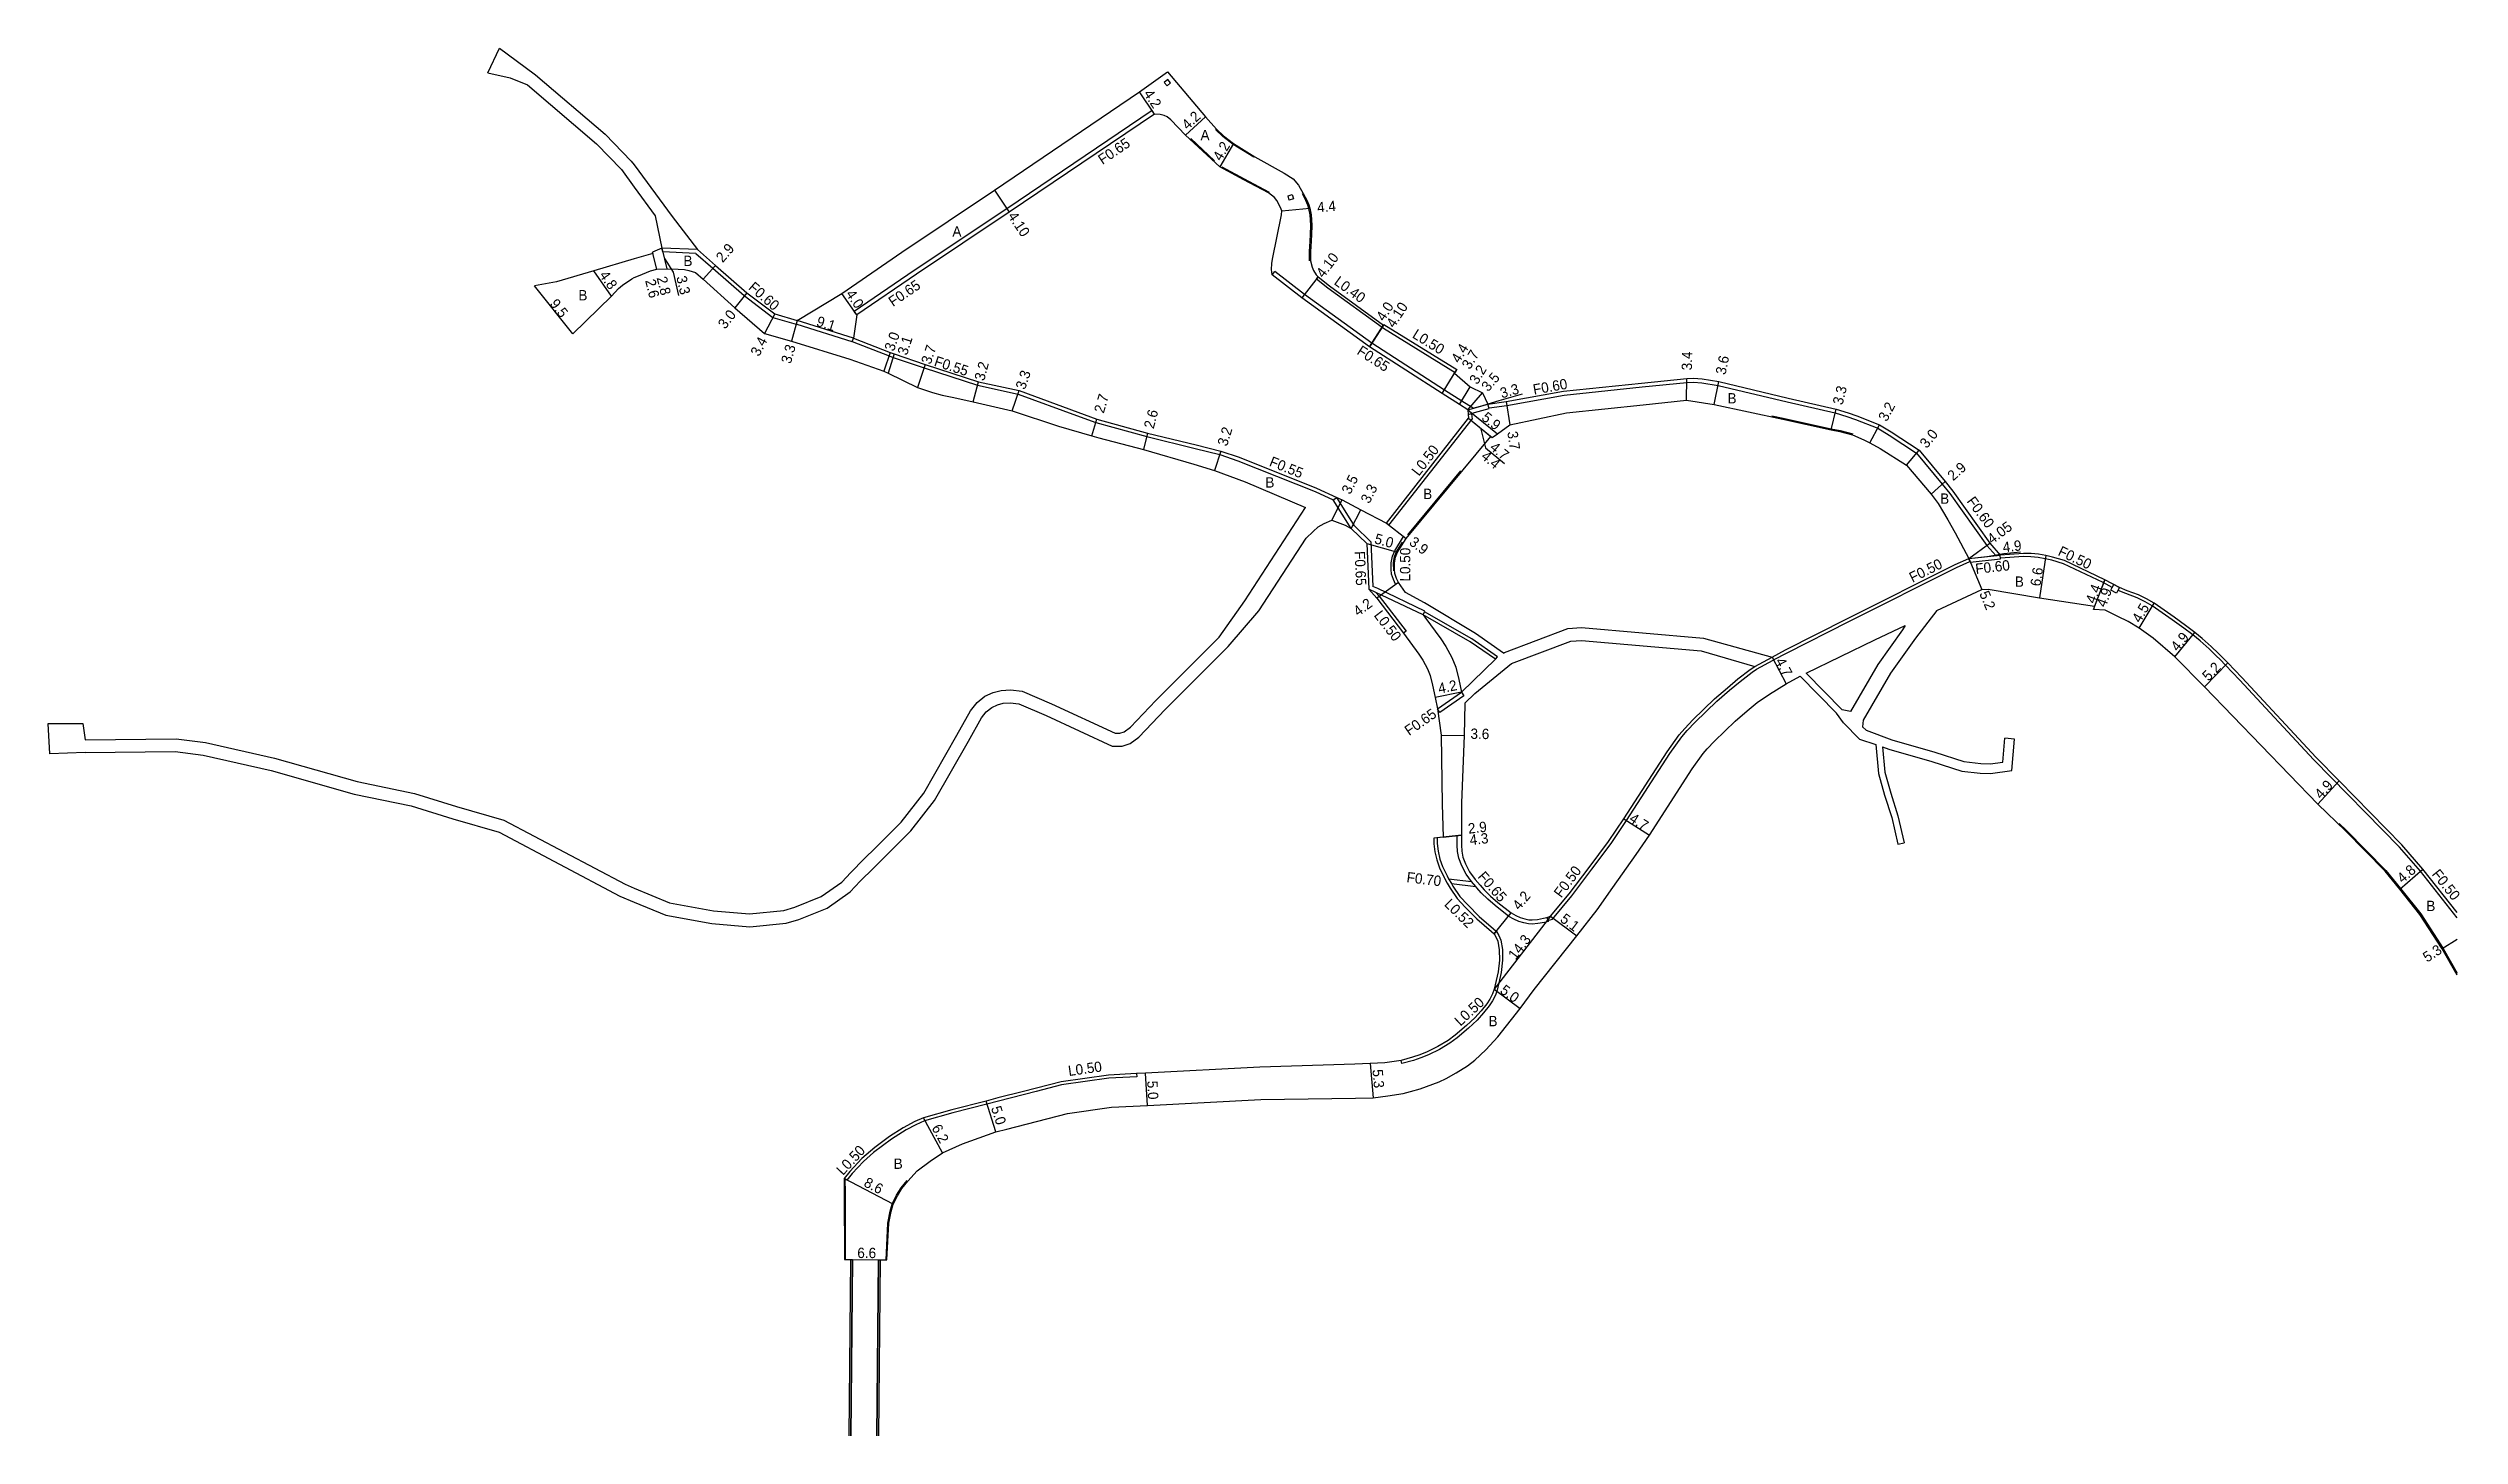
# Model space of a CAD drawing. Header units: metres. Extents: x -25600 to -24000, y -82800 to -81000.
# Drawn here: x -24372.8 to -23999.6, y -81600 to -81385.1 of the extents above; entities that cross this region are included whole.
import ezdxf

# ---------------------------------------------------------------- set-up
doc = ezdxf.new("R2010")
doc.units = ezdxf.units.M
doc.header["$LTSCALE"] = 2.5
for name, color, linetype in [('側溝・桝', 7, 'Continuous'), ('幅員', 7, 'Continuous'), ('歩道・分離帯・安全施設', 7, 'Continuous'), ('舗装', 7, 'Continuous'), ('道路', 7, 'Continuous')]:
    doc.layers.add(name, color=color, linetype=linetype)
doc.styles.get("Standard").update_dxf_attribs({"font": ''})
doc.styles.get('Standard').set_extended_font_data('@MS PGothic')

msp = doc.modelspace()

# ---------------------------------------------------------------- texts
at = {"layer": '側溝・桝'}
for s, rotation, p in [('F0.65', 34.057, (-24209.63, -81403.24)), ('L0.40', 324.1027, (-24173.93, -81421.61)), ('F0.60', 318.9893, (-24264.56, -81422.38)), ('F0.65', 34.3424, (-24242.06, -81425.24)), ('F0.65', 327.1351, (-24170.39, -81432.42)), ('L0.50', 328.2073, (-24161.82, -81429.88)), ('F0.55', 342.1148, (-24235.81, -81434.29)), ('F0.60', 10.1186, (-24142.86, -81438.8)), ('L0.50', 51.9563, (-24160.68, -81451.5)), ('F0.55', 338.1567, (-24183.95, -81449.78)), ('F0.60', 306.481, (-24075.97, -81455.31)), ('F0.65', 272.5054, (-24170.63, -81463.05)), ('L0.50', 89.7446, (-24162.01, -81467.73)), ('F0.50', 26.5621, (-24084.28, -81467.93)), ('F0.60', 6.4786, (-24074.46, -81466.56)), ('F0.50', 334.59, (-24061.9, -81463.6)), ('L0.50', 307.4725, (-24167.72, -81472.98)), ('F0.65', 34.8753, (-24162.18, -81491.66)), ('F0.70', 353.0035, (-24162.64, -81514.27)), ('F0.65', 311.4704, (-24151.67, -81513.49)), ('F0.50', 53.1969, (-24138.64, -81516.81)), ('F0.50', 308.639, (-24003.99, -81513.07)), ('L0.52', 315.1889, (-24156.85, -81517.81)), ('L0.50', 42.7586, (-24154.25, -81536.66)), ('L0.50', 7.9438, (-24214.84, -81544.3)), ('L0.50', 46.8092, (-24249.82, -81559.77))]:
    msp.add_text(s, height=1.6, rotation=rotation, dxfattribs=at).set_placement(p)
at = {"layer": '幅員'}
for s, rotation, p in [('4.2', 303.9109, (-24203.35, -81392.2)), ('4.2', 42.7549, (-24196.47, -81397.88)), ('4.2', 59.671, (-24191.29, -81402.72)), ('4.4', 5.2608, (-24176.35, -81410.6)), ('4.10', 303.7065, (-24224.36, -81411.13)), ('2.9', 48.6952, (-24268.42, -81418.44)), ('4.10', 52.5859, (-24175.45, -81420.83)), ('4.8', 304.9522, (-24287.59, -81420.29)), ('2.8', 283.8081, (-24278.65, -81420.7)), ('3.3', 283.0807, (-24275.61, -81420.6)), ('9.5', 308.7246, (-24295.28, -81424.76)), ('2.6', 283.8081, (-24280.43, -81421.13)), ('4.0', 304.6139, (-24249.44, -81423.22)), ('4.0', 57.1513, (-24166.07, -81427.54)), ('3.0', 52.1511, (-24268.03, -81428.74)), ('9.1', 342.4983, (-24254.03, -81428.11)), ('4.10', 57.1513, (-24164.5, -81428.57)), ('3.4', 62.5735, (-24262.79, -81432.98)), ('3.3', 74.008, (-24257.89, -81434.1)), ('3.0', 70.8229, (-24241.93, -81432.18)), ('3.1', 72.1374, (-24239.9, -81432.8)), ('3.7', 71.4973, (-24236.24, -81434.2)), ('4.4', 58.7883, (-24154.43, -81434.02)), ('3.7', 58.7883, (-24152.78, -81435)), ('3.2', 75.1538, (-24227.95, -81436.75)), ('3.3', 71.4352, (-24221.63, -81438.11)), ('3.2', 58.7126, (-24151.62, -81437.33)), ('3.5', 48.8467, (-24149.95, -81438.43)), ('3.4', 89.1958, (-24118.41, -81435.03)), ('3.6', 78.2935, (-24113.22, -81435.79)), ('2.7', 73.5365, (-24209.45, -81441.77)), ('3.3', 15.8536, (-24147.84, -81439.37)), ('3.3', 75.8111, (-24095.12, -81440.48)), ('2.6', 75.535, (-24201.72, -81444.16)), ('5.9', 321.1219, (-24151.1, -81442.58)), ('3.2', 62.0486, (-24088.26, -81443.07)), ('3.2', 72.7259, (-24190.37, -81446.88)), ('4.7', 320.2416, (-24149.82, -81447.18)), ('3.7', 278.5597, (-24147, -81444.57)), ('3.0', 50.2511, (-24082.08, -81447.21)), ('4.4', 320.2416, (-24151.17, -81448.56)), ('2.9', 41.6948, (-24077.99, -81452.22)), ('3.5', 63.4136, (-24171.3, -81454.34)), ('3.3', 62.862, (-24168.35, -81455.77)), ('5.0', 344.3224, (-24167.67, -81461.78)), ('3.9', 322.7337, (-24162.31, -81461.91)), ('4.05', 36.481, (-24071.97, -81462)), ('4.9', 6.4786, (-24070.23, -81463.22)), ('5.2', 293.0019, (-24073.98, -81469.59)), ('6.6', 81.3067, (-24064.49, -81468.54)), ('4.4', 69.4001, (-24056.06, -81471.26)), ('4.9', 69.4001, (-24054.4, -81471.82)), ('4.2', 36.144, (-24170.08, -81473.19)), ('4.5', 59.6786, (-24049.04, -81474.24)), ('4.9', 50.5227, (-24043.24, -81478.66)), ('4.7', 297.9047, (-24105.57, -81480.04)), ('5.2', 45.8557, (-24038.46, -81483.24)), ('4.2', 11.397, (-24157.52, -81485.09)), ('3.6', 358.9701, (-24152.7, -81492.08)), ('4.9', 47.252, (-24021.06, -81501.51)), ('2.9', 6.4482, (-24152.98, -81506.78)), ('4.7', 327.2399, (-24128.26, -81504.8)), ('4.3', 6.4482, (-24152.73, -81508.55)), ('4.8', 40.7809, (-24008.44, -81514.53)), ('4.2', 50.6551, (-24145.12, -81518.73)), ('5.1', 323.1241, (-24138.94, -81520.27)), ('14.3', 52.3275, (-24145.72, -81526.41)), ('5.3', 33.0048, (-24004.63, -81526.75)), ('5.0', 323.5607, (-24148.25, -81531.32)), ('5.3', 274.9486, (-24167.87, -81543.32)), ('5.0', 273.0231, (-24202.73, -81545.06)), ('5.0', 287.7343, (-24226.91, -81549.23)), ('6.2', 298.4005, (-24236.13, -81552.31)), ('8.6', 332.2649, (-24246.71, -81561.29)), ('6.6', 359.4651, (-24247.59, -81572.47))]:
    msp.add_text(s, height=1.6, rotation=rotation, dxfattribs=at).set_placement(p)
at = {"layer": '舗装'}
for s, p in [('A', (-24194.47, -81399.39)), ('A', (-24232.87, -81414.31)), ('B', (-24274.49, -81418.87)), ('B', (-24290.75, -81424.19)), ('B', (-24112.91, -81440.15)), ('B', (-24184.43, -81453.18)), ('B', (-24160.01, -81454.95)), ('B', (-24080, -81455.68)), ('B', (-24068.44, -81468.54)), ('B', (-24004.76, -81518.75)), ('B', (-24149.9, -81536.59)), ('B', (-24241.95, -81558.67))]:
    msp.add_text(s, height=1.6, dxfattribs=at).set_placement(p)

# ---------------------------------------------------------------- linework, layer by layer
at = {"layer": '側溝・桝'}
for points in [[(-24200.08, -81390.44), (-24199.63, -81390.98), (-24199.09, -81390.53), (-24199.54, -81389.99)], [(-24180.06, -81408.48), (-24180.73, -81408.68), (-24180.93, -81408.01), (-24180.26, -81407.81)], [(-24052.73, -81469.55), (-24053.61, -81469.08), (-24053.38, -81468.64), (-24053.14, -81468.19), (-24052.26, -81468.67), (-24052.5, -81469.11)], [(-24153.73, -81485.41), (-24157.44, -81487.99), (-24157.81, -81487.46), (-24154.1, -81484.87)]]:
    msp.add_lwpolyline(points, close=True, dxfattribs=at)
for points in [[(-24201.97, -81394.81), (-24224.42, -81409.99), (-24238.79, -81419.57), (-24248.05, -81425.9)], [(-24201.61, -81395.35), (-24201.97, -81394.81)], [(-24272.31, -81416.33), (-24277.83, -81416.09)], [(-24277.69, -81416.69), (-24277.83, -81416.09)], [(-24272.55, -81416.92), (-24277.69, -81416.69)], [(-24272.55, -81416.92), (-24269.95, -81419.22), (-24265.07, -81423.46), (-24260.64, -81426.83), (-24257.05, -81427.89)], [(-24183.39, -81420.25), (-24182.99, -81419.73)], [(-24152.27, -81440.89), (-24154.03, -81439.78), (-24156.72, -81438.08), (-24167.94, -81430.83), (-24178.38, -81423.27), (-24182.99, -81419.73)], [(-24176.52, -81420.86), (-24176.28, -81420.54)], [(-24176.52, -81420.86), (-24174.77, -81422.25), (-24166.36, -81428.34)], [(-24248.38, -81430.62), (-24256.91, -81427.93), (-24257.05, -81427.89)], [(-24248.2, -81430.05), (-24256.88, -81427.31)], [(-24247.68, -81426.44), (-24248.05, -81425.9)], [(-24166.36, -81428.34), (-24166.14, -81428.01)], [(-24248.38, -81430.62), (-24248.2, -81430.05)], [(-24248.36, -81430.58), (-24242.68, -81432.8), (-24242.06, -81433.01), (-24237.25, -81434.66), (-24229, -81437.33), (-24222.7, -81438.69), (-24213.64, -81442.02), (-24210.67, -81443.1), (-24202.8, -81445.27), (-24195.28, -81447.11), (-24191.5, -81448.06), (-24188.67, -81449.01), (-24176.73, -81453.79), (-24173.93, -81455.06)], [(-24166.36, -81428.34), (-24166.14, -81428.48), (-24155.07, -81435.34)], [(-24149.82, -81440.82), (-24147.07, -81440.45), (-24138.2, -81438.86), (-24126.14, -81437.59), (-24119.19, -81436.89), (-24118.18, -81436.86), (-24116.88, -81436.95), (-24114.36, -81437.36), (-24103.66, -81439.92), (-24096.24, -81441.59), (-24094.42, -81442.15), (-24093.11, -81442.61), (-24089.66, -81444), (-24087.9, -81445.07), (-24083.67, -81447.84), (-24079.69, -81452.64), (-24078.52, -81454.07), (-24072.8, -81462.14), (-24071.4, -81463.7)], [(-24165.31, -81459.01), (-24152.45, -81442.57)], [(-24153.03, -81441.84), (-24152.54, -81441.7), (-24152.08, -81441.57), (-24149.79, -81440.92)], [(-24152.54, -81441.7), (-24152.53, -81441.78), (-24152.45, -81442.57)], [(-24152.27, -81440.89), (-24149.98, -81440.24)], [(-24149.79, -81440.92), (-24149.98, -81440.24)], [(-24171.16, -81459.5), (-24173.93, -81455.06), (-24173.38, -81454.7)], [(-24170.65, -81459.09), (-24172.86, -81455.54), (-24173.38, -81454.7)], [(-24170.65, -81459.09), (-24168.09, -81461.56), (-24167.79, -81468.47)], [(-24165.31, -81459.01), (-24165.71, -81458.71)], [(-24163.85, -81467.88), (-24164.28, -81468.13), (-24164.62, -81467.43), (-24164.9, -81466.6), (-24164.94, -81465.86), (-24164.94, -81464.84), (-24164.76, -81463.82), (-24164.41, -81462.96), (-24163.05, -81460.75), (-24162.65, -81461.04)], [(-24105.78, -81479.86), (-24103.69, -81478.76), (-24094.13, -81473.89), (-24077.47, -81465.56), (-24075.39, -81464.64)], [(-24075.58, -81464.18), (-24071.4, -81463.7), (-24070.71, -81463.62)], [(-24075.34, -81464.75), (-24075.58, -81464.18)], [(-24075.34, -81464.75), (-24070.65, -81464.22)], [(-24070.65, -81464.22), (-24070.71, -81463.62)], [(-24053.38, -81468.64), (-24054.77, -81467.89), (-24060.93, -81464.96), (-24062.72, -81464.43), (-24063.75, -81464.2), (-24064.83, -81464.01), (-24065.96, -81463.9), (-24067.08, -81463.86), (-24070.66, -81464.12)], [(-24160.02, -81472.88), (-24167.32, -81469.41), (-24168.42, -81468.89)], [(-24159.74, -81472.29), (-24167.04, -81468.82), (-24167.79, -81468.47)], [(-24000, -81519.8), (-24005.66, -81512.57), (-24005.66, -81512.56), (-24008.9, -81508.86), (-24022.15, -81495.32), (-24033.66, -81482.95), (-24035.82, -81480.65), (-24036.69, -81479.78), (-24037.28, -81479.22), (-24038.38, -81478.16), (-24039.78, -81476.92), (-24040.89, -81475.99), (-24042.31, -81474.94), (-24044.11, -81473.63), (-24047.17, -81471.47), (-24048.29, -81470.86), (-24049.52, -81470.27), (-24051.24, -81469.6), (-24052.47, -81469.12), (-24052.5, -81469.11)], [(-24167.32, -81469.41), (-24166.81, -81470.01), (-24162.66, -81475.42), (-24163.06, -81475.72)], [(-24160.02, -81472.88), (-24159.74, -81472.29)], [(-24148.82, -81479.77), (-24148.53, -81479.36), (-24152.48, -81476.62), (-24159.8, -81472.42)], [(-24108.67, -81480.86), (-24106.01, -81479.42)], [(-24108.41, -81481.28), (-24105.86, -81479.91), (-24105.78, -81479.86)], [(-24140.73, -81520.21), (-24140, -81519.98), (-24137.01, -81516.4), (-24133.93, -81512.28), (-24130.93, -81508.28), (-24128.52, -81504.75), (-24121.83, -81494.35), (-24119.97, -81491.75), (-24119.16, -81490.81), (-24117.9, -81489.48), (-24114.57, -81486.26), (-24112.59, -81484.57), (-24110.97, -81483.18), (-24109.1, -81481.75), (-24108.41, -81481.28)], [(-24157.86, -81507.42), (-24157.84, -81508.28), (-24157.68, -81509.47), (-24157.41, -81510.69), (-24157.01, -81511.84), (-24156.31, -81513.31), (-24156.07, -81513.74), (-24155.64, -81514.49), (-24155.4, -81514.92), (-24154.32, -81516.5), (-24153.12, -81517.8), (-24151.34, -81519.58), (-24149.12, -81521.52), (-24148.71, -81521.85)], [(-24154.75, -81507.07), (-24154.1, -81506.99)], [(-24140.87, -81519.73), (-24140.68, -81520.35), (-24141.25, -81520.5), (-24142.25, -81520.68), (-24143.12, -81520.76), (-24143.72, -81520.75), (-24144.45, -81520.59), (-24145.2, -81520.36), (-24145.96, -81520.03), (-24146.77, -81519.58), (-24148.87, -81517.91), (-24150.01, -81516.92), (-24151.03, -81515.91), (-24151.69, -81515.16), (-24151.86, -81514.96), (-24152.53, -81514.17), (-24153.37, -81513.04), (-24154.05, -81511.73), (-24154.49, -81510.58), (-24154.69, -81509.54), (-24154.75, -81508.57), (-24154.74, -81507.61), (-24154.75, -81507.07)], [(-24156.07, -81513.74), (-24152.53, -81514.17)], [(-24155.64, -81514.49), (-24151.86, -81514.96)], [(-24148.72, -81521.86), (-24148.65, -81521.92), (-24148.3, -81522.51), (-24147.97, -81523.28), (-24147.75, -81524.68), (-24147.71, -81526.36), (-24147.92, -81528.26), (-24148.55, -81531), (-24148.83, -81531.78), (-24149.27, -81532.64), (-24149.78, -81533.44), (-24150.66, -81534.52), (-24151.66, -81535.65), (-24152.97, -81536.86), (-24154.76, -81538.37), (-24155.88, -81539.19), (-24157.48, -81540.18), (-24159.2, -81541.02), (-24160.35, -81541.46), (-24161.5, -81541.87), (-24163.33, -81542.36), (-24163.43, -81541.87)], [(-24148.71, -81521.85), (-24148.72, -81521.86), (-24149.04, -81522.25)], [(-24204.37, -81543.92), (-24204.35, -81544.42), (-24208.68, -81544.65), (-24215.96, -81545.66), (-24219.89, -81546.67)], [(-24219.89, -81546.67), (-24225.73, -81548.18), (-24227.52, -81548.65), (-24232.82, -81550.01), (-24237.19, -81551.23), (-24238.55, -81551.83), (-24240.01, -81552.62), (-24242.3, -81554.07), (-24245.09, -81556.14), (-24246.62, -81557.52), (-24248.38, -81559.39), (-24249.19, -81560.4)], [(-24249.19, -81560.4), (-24249.64, -81560.16)]]:
    msp.add_lwpolyline(points, dxfattribs=at)
at = {"layer": '幅員'}
for points in [[(-24201.61, -81395.35), (-24203.93, -81391.91)], [(-24196.77, -81398.63), (-24193.69, -81395.79)], [(-24189.34, -81399.91), (-24191.46, -81403.53)], [(-24226.34, -81407.12), (-24224.06, -81410.53)], [(-24181.89, -81410.31), (-24177.55, -81409.91)], [(-24278.63, -81419.38), (-24279.29, -81416.71)], [(-24278.63, -81419.38), (-24279.24, -81416.91)], [(-24277.83, -81416.09), (-24277.08, -81419.32)], [(-24285.62, -81423.53), (-24288.37, -81419.6)], [(-24277.45, -81417.7), (-24276.1, -81419.8), (-24275.25, -81423.44)], [(-24271.44, -81420.91), (-24269.55, -81418.77)], [(-24176.28, -81420.54), (-24178.77, -81423.79)], [(-24291.62, -81429.35), (-24297.56, -81421.94)], [(-24264.7, -81423), (-24266.54, -81425.37)], [(-24247.68, -81426.44), (-24249.96, -81423.14)], [(-24260.36, -81426.29), (-24261.93, -81429.31)], [(-24256.88, -81427.31), (-24257.79, -81430.51)], [(-24248.2, -81430.05), (-24256.88, -81427.31)], [(-24168.31, -81431.37), (-24166.09, -81427.92)], [(-24166.14, -81428.01), (-24168.31, -81431.37)], [(-24242.49, -81432.28), (-24243.49, -81435.16)], [(-24241.88, -81432.49), (-24242.83, -81435.44)], [(-24237.07, -81434.14), (-24238.26, -81437.67)], [(-24157.07, -81438.63), (-24154.81, -81434.91)], [(-24157.07, -81438.63), (-24155.15, -81435.46)], [(-24229.67, -81439.89), (-24228.85, -81436.8)], [(-24223.6, -81441.29), (-24222.55, -81438.16)], [(-24154.38, -81440.33), (-24152.72, -81437.59)], [(-24153.11, -81441.13), (-24150.81, -81438.49)], [(-24150.78, -81440.47), (-24148.23, -81439.68), (-24144.65, -81438.67)], [(-24119.28, -81439.65), (-24119.23, -81436.29)], [(-24114.98, -81440.32), (-24114.24, -81436.77)], [(-24211.27, -81445.16), (-24210.5, -81442.57)], [(-24153.11, -81441.13), (-24149.98, -81440.24)], [(-24153.11, -81441.13), (-24148.52, -81444.83)], [(-24152.97, -81442.42), (-24149.35, -81445.43)], [(-24152.97, -81442.42), (-24149.56, -81445.26)], [(-24147.17, -81439.85), (-24146.62, -81443.46)], [(-24096.89, -81444.21), (-24096.08, -81441.01)], [(-24202.66, -81444.74), (-24203.31, -81447.27)], [(-24151.16, -81443.92), (-24150.36, -81447), (-24147.44, -81449.43)], [(-24090.86, -81446.24), (-24089.39, -81443.46)], [(-24191.35, -81447.53), (-24192.28, -81450.54)], [(-24085.19, -81449.7), (-24083.27, -81447.39)], [(-24079.23, -81452.25), (-24081.4, -81454.18)], [(-24174.14, -81458.22), (-24172.56, -81455.07)], [(-24171.16, -81459.5), (-24169.68, -81456.61)], [(-24165.71, -81458.71), (-24162.65, -81461.04)], [(-24075.58, -81464.18), (-24072.33, -81461.77)], [(-24168.73, -81461.85), (-24163.96, -81463.19)], [(-24075.58, -81464.18), (-24070.71, -81463.62)], [(-24075.58, -81464.18), (-24073.55, -81468.96)], [(-24072.71, -81463.85), (-24070.13, -81463.41), (-24067.56, -81463.12)], [(-24063.65, -81463.71), (-24064.65, -81470.23)], [(-24163.85, -81467.88), (-24167.2, -81470.32)], [(-24056.27, -81472.03), (-24054.54, -81467.44)], [(-24054.54, -81467.44), (-24056.09, -81471.56)], [(-24049.18, -81474.93), (-24046.9, -81471.05)], [(-24043.7, -81479.38), (-24040.59, -81475.6)], [(-24106.01, -81479.42), (-24103.81, -81483.58)], [(-24039.08, -81484.03), (-24035.46, -81480.3)], [(-24154.1, -81484.87), (-24158.17, -81485.69)], [(-24157.23, -81491.53), (-24153.66, -81491.59)], [(-24018.24, -81498.6), (-24021.57, -81502.2)], [(-24128.94, -81504.48), (-24124.99, -81507.02)], [(-24154.1, -81506.99), (-24158.38, -81507.48)], [(-24156.93, -81507.31), (-24154.1, -81506.99)], [(-24008.87, -81515.34), (-24005.28, -81512.24)], [(-24149.04, -81522.25), (-24146.41, -81519.04)], [(-24140.3, -81519.55), (-24149.04, -81530.86)], [(-24140.3, -81519.55), (-24136.22, -81522.61)], [(-24000, -81523.14), (-24002.29, -81524.62)], [(-24149.04, -81530.86), (-24145.01, -81533.83)], [(-24202.7, -81548.84), (-24202.97, -81543.84)], [(-24168.19, -81542.37), (-24167.73, -81547.65)], [(-24234.4, -81556.21), (-24237.35, -81550.76)], [(-24226.13, -81552.93), (-24227.65, -81548.17)], [(-24242.03, -81564.16), (-24249.64, -81560.16)], [(-24249.59, -81572.71), (-24242.99, -81572.77)]]:
    msp.add_lwpolyline(points, dxfattribs=at)
at = {"layer": '歩道・分離帯・安全施設'}
for points in [[(-24186.23, -81402.02), (-24189.43, -81400.03), (-24191.01, -81398.84), (-24192.11, -81397.77), (-24192.15, -81397.72)], [(-24195.99, -81399.14), (-24192.28, -81402.57)], [(-24191.18, -81403.51), (-24187.69, -81405.37), (-24183.87, -81407.41)], [(-24177.58, -81418.08), (-24177.61, -81416.58), (-24177.55, -81415.89), (-24177.43, -81414.02), (-24177.39, -81412.54), (-24177.5, -81410.97), (-24177.7, -81409.95), (-24177.86, -81409.45), (-24178.18, -81408.72), (-24178.69, -81407.7)], [(-24106.06, -81442.08), (-24104.3, -81442.45), (-24096.86, -81444.07), (-24095.49, -81444.36), (-24093.53, -81444.88)], [(-24162.39, -81460.5), (-24154.16, -81450.57)], [(-24164.56, -81466.05), (-24164.59, -81464.84), (-24164.43, -81463.84), (-24164.14, -81463.13), (-24163.2, -81461.64)], [(-24018.23, -81505.19), (-24017.16, -81506.22), (-24011.02, -81512.49), (-24008.76, -81515.25), (-24005.63, -81519.2), (-24002.16, -81524.54), (-24000, -81528.39)], [(-24249.49, -81560.24), (-24249.45, -81562.35), (-24249.44, -81572.71)], [(-24243.14, -81572.76), (-24242.87, -81567.08), (-24242.51, -81565.24), (-24242.17, -81564.11), (-24241.5, -81562.75), (-24240.81, -81561.62), (-24239.87, -81560.46)]]:
    msp.add_lwpolyline(points, dxfattribs=at)
at = {"layer": '舗装'}
msp.add_lwpolyline([(-24272.31, -81416.33), (-24277.83, -81416.09)], dxfattribs=at)
at = {"layer": '道路'}
for points in [[(-24304.77, -81388.94), (-24302.95, -81385.14)], [(-24302.95, -81385.14), (-24300.37, -81387.05), (-24297.39, -81389.25), (-24286.6, -81398.48), (-24282.57, -81402.61), (-24282.12, -81403.22)], [(-24304.77, -81388.94), (-24301.3, -81389.73), (-24298.64, -81390.82), (-24287.97, -81399.94), (-24284.1, -81403.91), (-24282.12, -81406.64)], [(-24256.88, -81427.31), (-24249.96, -81423.14), (-24240.72, -81416.72), (-24226.34, -81407.12), (-24203.93, -81391.91), (-24199.58, -81388.81), (-24193.69, -81395.79), (-24192, -81397.67), (-24190.91, -81398.72), (-24189.34, -81399.91), (-24186.08, -81401.94), (-24181.53, -81404.47), (-24180.15, -81405.39), (-24179.29, -81406.36), (-24178.56, -81407.63), (-24178.04, -81408.65), (-24177.72, -81409.39), (-24177.55, -81409.91), (-24177.35, -81410.95), (-24177.24, -81412.54), (-24177.28, -81414.03), (-24177.4, -81415.9), (-24177.46, -81416.59), (-24177.43, -81418.06), (-24177.18, -81419.04), (-24176.96, -81419.58), (-24176.57, -81420.22), (-24176.28, -81420.54), (-24174.53, -81421.93), (-24166.14, -81428.01), (-24166.09, -81427.92), (-24154.81, -81434.91), (-24155.07, -81435.34), (-24155.15, -81435.46), (-24152.72, -81437.59), (-24150.81, -81438.49), (-24149.98, -81440.24)], [(-24153.11, -81441.13), (-24154.38, -81440.33), (-24157.07, -81438.63), (-24168.31, -81431.37), (-24178.77, -81423.79), (-24183.39, -81420.25), (-24183.47, -81419.42), (-24183.44, -81418.47), (-24183.33, -81417.8), (-24181.96, -81410.92), (-24181.89, -81410.31), (-24182.09, -81409.83), (-24182.67, -81408.72), (-24183.03, -81408.25), (-24183.95, -81407.54), (-24187.76, -81405.5), (-24191.46, -81403.53), (-24196.77, -81398.63), (-24199.07, -81396.24), (-24199.62, -81395.79), (-24200.11, -81395.54), (-24200.7, -81395.39), (-24201.61, -81395.35), (-24224.06, -81410.53), (-24238.43, -81420.11), (-24247.68, -81426.44)], [(-24282.12, -81403.22), (-24276.25, -81411.2), (-24272.31, -81416.33)], [(-24282.12, -81406.64), (-24278.88, -81411.12), (-24277.83, -81416.09)], [(-24277.83, -81416.09), (-24279.29, -81416.71), (-24279.24, -81416.91), (-24282.12, -81417.76)], [(-24272.31, -81416.33), (-24269.55, -81418.77), (-24264.7, -81423), (-24260.36, -81426.29), (-24256.88, -81427.31)], [(-24282.12, -81417.76), (-24288.37, -81419.6), (-24294.15, -81421.32), (-24297.56, -81421.94)], [(-24291.62, -81429.35), (-24285.62, -81423.53), (-24284.54, -81422.36), (-24283.92, -81421.83), (-24282.5, -81420.84), (-24282.12, -81420.67)], [(-24282.12, -81420.67), (-24281.45, -81420.38), (-24279.57, -81419.64), (-24278.63, -81419.38), (-24277.08, -81419.32), (-24275.3, -81419.34), (-24274.35, -81419.43), (-24273.68, -81419.56), (-24272.65, -81419.86), (-24271.44, -81420.91), (-24266.54, -81425.37), (-24261.93, -81429.31), (-24257.79, -81430.51), (-24248.74, -81433.3), (-24243.49, -81435.16), (-24242.83, -81435.44), (-24238.26, -81437.67), (-24235.95, -81438.48), (-24234.43, -81438.86), (-24232.67, -81439.25), (-24229.67, -81439.89), (-24223.6, -81441.29), (-24216.45, -81443.65), (-24211.27, -81445.16), (-24210.19, -81445.49), (-24203.31, -81447.27), (-24195.52, -81449.56), (-24192.28, -81450.54), (-24187.57, -81452.31), (-24178.23, -81456.27)], [(-24291.62, -81429.35), (-24297.56, -81421.94)], [(-24247.68, -81426.44), (-24248.2, -81430.05)], [(-24248.2, -81430.05), (-24242.49, -81432.28), (-24241.88, -81432.49), (-24237.07, -81434.14), (-24228.85, -81436.8), (-24222.55, -81438.16), (-24213.45, -81441.5), (-24210.5, -81442.57), (-24202.66, -81444.74), (-24195.14, -81446.57), (-24191.35, -81447.53), (-24188.48, -81448.49), (-24176.51, -81453.29), (-24173.38, -81454.7), (-24172.56, -81455.07), (-24169.68, -81456.61), (-24165.71, -81458.71)], [(-24149.98, -81440.24), (-24147.17, -81439.85), (-24138.28, -81438.27), (-24126.2, -81436.99), (-24119.23, -81436.29), (-24118.17, -81436.26), (-24116.81, -81436.35), (-24114.24, -81436.77), (-24103.52, -81439.34), (-24096.08, -81441.01), (-24094.23, -81441.58), (-24092.9, -81442.05), (-24089.39, -81443.46), (-24087.58, -81444.56), (-24083.27, -81447.39), (-24079.23, -81452.25), (-24078.05, -81453.71), (-24072.33, -81461.77), (-24070.71, -81463.62)], [(-24165.71, -81458.71), (-24152.97, -81442.42)], [(-24153.11, -81441.13), (-24153.03, -81441.84), (-24152.97, -81442.42)], [(-24146.62, -81443.46), (-24137.85, -81441.6), (-24125.94, -81440.35), (-24119.28, -81439.65), (-24114.98, -81440.32), (-24104.33, -81442.6), (-24096.89, -81444.21), (-24095.53, -81444.51), (-24093.57, -81445.03), (-24091.83, -81445.76), (-24090.86, -81446.24), (-24089.3, -81447.15), (-24085.19, -81449.7), (-24081.4, -81454.18), (-24080.3, -81455.64), (-24078.81, -81458.17), (-24077.7, -81460.2), (-24075.58, -81464.18)], [(-24162.72, -81469.43), (-24163.85, -81467.88), (-24164.16, -81467.24), (-24164.4, -81466.5), (-24164.44, -81465.85), (-24164.44, -81464.89), (-24164.28, -81463.95), (-24163.96, -81463.19), (-24162.65, -81461.04), (-24149.56, -81445.26), (-24149.35, -81445.43), (-24148.52, -81444.83), (-24146.62, -81443.46)], [(-24282.13, -81515.19), (-24276.66, -81517.45), (-24269.83, -81518.7), (-24264.26, -81519.2), (-24258.98, -81518.65), (-24257.27, -81518.15), (-24253.19, -81516.51), (-24250, -81514.27), (-24248.57, -81512.76), (-24246.52, -81510.68), (-24244.75, -81508.94), (-24240.81, -81504.99), (-24237.3, -81500.49), (-24232.17, -81491.49), (-24230.06, -81487.73), (-24229.06, -81486.46), (-24227.83, -81485.48), (-24226.55, -81484.93), (-24225.32, -81484.6), (-24223.9, -81484.49), (-24222.06, -81484.7), (-24217.55, -81486.66), (-24207.69, -81491.23), (-24206.95, -81491.23), (-24206.3, -81490.99), (-24205.33, -81490.29), (-24201.38, -81486.14), (-24191.58, -81476.36), (-24187.63, -81470.69), (-24178.23, -81456.27)], [(-24282.13, -81517.35), (-24277.23, -81519.38), (-24270.1, -81520.69), (-24264.24, -81521.21), (-24258.6, -81520.62), (-24256.62, -81520.05), (-24252.23, -81518.28), (-24248.69, -81515.79), (-24247.13, -81514.14), (-24245.1, -81512.09), (-24243.33, -81510.35), (-24239.31, -81506.32), (-24235.64, -81501.61), (-24230.4, -81492.44), (-24228.39, -81488.84), (-24227.63, -81487.88), (-24226.79, -81487.21), (-24225.89, -81486.82), (-24224.99, -81486.58), (-24223.94, -81486.5), (-24222.58, -81486.65), (-24218.37, -81488.49), (-24208.13, -81493.23), (-24206.59, -81493.22), (-24205.36, -81492.78), (-24204.01, -81491.8), (-24199.96, -81487.54), (-24190.17, -81477.77), (-24185.45, -81472.27), (-24178.12, -81461.03), (-24177.04, -81459.97), (-24176.24, -81459.28), (-24175.32, -81458.72), (-24174.14, -81458.22)], [(-24174.14, -81458.22), (-24172.07, -81458.99), (-24171.16, -81459.5), (-24168.73, -81461.85), (-24168.42, -81468.89), (-24167.2, -81470.32), (-24163.06, -81475.72), (-24160.68, -81478.95), (-24160.05, -81479.91), (-24159.34, -81481.24), (-24158.94, -81482.27), (-24158.55, -81483.79), (-24158.17, -81485.69), (-24157.81, -81487.46)], [(-24106.01, -81479.42), (-24103.92, -81478.32), (-24094.35, -81473.44), (-24077.69, -81465.11), (-24075.58, -81464.18)], [(-24000, -81518.98), (-24005.28, -81512.24), (-24008.53, -81508.52), (-24018.24, -81498.6), (-24021.79, -81494.98), (-24033.3, -81482.61), (-24035.46, -81480.3), (-24036.34, -81479.42), (-24036.93, -81478.86), (-24038.04, -81477.79), (-24039.45, -81476.54), (-24040.59, -81475.6), (-24042.01, -81474.54), (-24043.81, -81473.22), (-24046.9, -81471.05), (-24048.07, -81470.41), (-24049.32, -81469.81), (-24051.06, -81469.14), (-24052.26, -81468.67), (-24054.54, -81467.44), (-24060.75, -81464.49), (-24062.59, -81463.95), (-24063.65, -81463.71), (-24064.76, -81463.51), (-24065.93, -81463.4), (-24067.1, -81463.36), (-24070.71, -81463.62)], [(-24080.49, -81472.23), (-24073.55, -81468.96)], [(-24073.55, -81468.96), (-24072.55, -81468.93)], [(-24072.55, -81468.93), (-24064.65, -81470.23), (-24056.09, -81471.56), (-24056.27, -81472.03)], [(-24147.58, -81478.81), (-24151.93, -81475.78), (-24159.79, -81471.03), (-24162.72, -81469.43)], [(-24148.82, -81479.77), (-24152.75, -81477.04), (-24160.02, -81472.88)], [(-24160.02, -81472.88), (-24159.74, -81473.23), (-24157.28, -81476.58), (-24156.48, -81477.78), (-24155.57, -81479.5), (-24154.98, -81480.99), (-24154.5, -81482.87), (-24154.1, -81484.87)], [(-24080.49, -81472.23), (-24083.83, -81476.52), (-24087.66, -81481.9), (-24091.9, -81489.2)], [(-24000, -81528.69), (-24002.29, -81524.62), (-24005.75, -81519.29), (-24008.87, -81515.34), (-24011.13, -81512.59), (-24017.26, -81506.33), (-24021.57, -81502.2), (-24039.08, -81484.03), (-24043.7, -81479.38), (-24047.02, -81476.51), (-24049.18, -81474.93), (-24050.92, -81473.89), (-24052.48, -81473.12), (-24054.45, -81472.15), (-24056.27, -81472.03)], [(-24147.58, -81478.81), (-24147.44, -81478.7), (-24137.61, -81475), (-24135.51, -81474.86), (-24116.64, -81476.48), (-24106.01, -81479.42)], [(-24100.73, -81481.9), (-24090.11, -81476.75), (-24085.43, -81474.55)], [(-24085.43, -81474.55), (-24085.83, -81475.19), (-24089.66, -81480.57), (-24093.9, -81487.87)], [(-24154.1, -81484.87), (-24148.82, -81479.77)], [(-24153.58, -81486.54), (-24152.02, -81485.04), (-24146.36, -81480.43), (-24137.18, -81476.98), (-24135.53, -81476.87), (-24117, -81478.46), (-24108.67, -81480.86)], [(-24161.97, -81546.67), (-24160.5, -81546.27), (-24157.54, -81545.21), (-24156.45, -81544.68), (-24154.89, -81543.81), (-24153.17, -81542.71), (-24152.03, -81541.85), (-24150.31, -81540.25), (-24148.46, -81538.23), (-24145.01, -81533.83), (-24142.85, -81530.91), (-24136.22, -81522.61), (-24133.1, -81518.58), (-24130.67, -81515.12), (-24127.04, -81510), (-24124.99, -81507.02), (-24118.36, -81496.71), (-24116.67, -81494.35), (-24116.04, -81493.62), (-24114.92, -81492.44), (-24111.74, -81489.36), (-24109.86, -81487.76), (-24108.33, -81486.45), (-24106.43, -81485.14), (-24103.81, -81483.58), (-24101.69, -81482.4)], [(-24153.58, -81486.54), (-24153.66, -81491.59), (-24154.09, -81501.98), (-24154.1, -81506.99), (-24154.09, -81507.6), (-24154.1, -81508.55), (-24154.04, -81509.46), (-24153.86, -81510.4), (-24153.46, -81511.46), (-24152.82, -81512.69), (-24151.95, -81513.86), (-24151.2, -81514.74), (-24150.55, -81515.46), (-24149.57, -81516.44), (-24148.46, -81517.41), (-24146.41, -81519.04), (-24145.68, -81519.45), (-24144.98, -81519.75), (-24144.28, -81519.96), (-24143.65, -81520.1), (-24143.14, -81520.11), (-24142.33, -81520.04), (-24141.4, -81519.87), (-24140.87, -81519.73), (-24140.3, -81519.55), (-24137.4, -81516.09), (-24134.33, -81511.98), (-24131.34, -81507.99), (-24128.94, -81504.48), (-24122.25, -81494.07), (-24120.37, -81491.44), (-24119.53, -81490.47), (-24118.26, -81489.13), (-24114.9, -81485.89), (-24112.92, -81484.19), (-24111.29, -81482.79), (-24109.39, -81481.35), (-24108.67, -81480.86)], [(-24094.97, -81489.63), (-24096.06, -81488.13), (-24101.69, -81482.4)], [(-24093.9, -81487.87), (-24095.16, -81487.57), (-24100.73, -81481.9)], [(-24157.81, -81487.46), (-24157.23, -81491.53), (-24157.05, -81502.18), (-24156.93, -81507.31), (-24157.86, -81507.42), (-24158.38, -81507.48), (-24158.36, -81508.32), (-24158.19, -81509.56), (-24157.91, -81510.83), (-24157.5, -81512.04), (-24156.77, -81513.55), (-24156.71, -81513.66), (-24156.28, -81514.41), (-24155.85, -81515.2), (-24154.73, -81516.83), (-24153.5, -81518.16), (-24151.69, -81519.96), (-24149.45, -81521.91), (-24149.04, -81522.25), (-24148.75, -81522.73), (-24148.46, -81523.42), (-24148.25, -81524.73), (-24148.21, -81526.34), (-24148.42, -81528.18), (-24149.04, -81530.86), (-24149.29, -81531.58), (-24149.71, -81532.39), (-24150.18, -81533.14), (-24151.05, -81534.2), (-24152.02, -81535.3), (-24153.3, -81536.48), (-24155.07, -81537.98), (-24156.16, -81538.78), (-24157.72, -81539.74), (-24159.4, -81540.56), (-24160.52, -81540.99), (-24161.65, -81541.39), (-24163.43, -81541.87), (-24165.92, -81542.23), (-24168.19, -81542.37), (-24170.58, -81542.46), (-24185.29, -81542.91), (-24202.97, -81543.84), (-24204.37, -81543.92), (-24208.73, -81544.15), (-24216.05, -81545.17), (-24221.89, -81546.67)], [(-24372.8, -81489.73), (-24367.46, -81489.73), (-24367.08, -81492.22)], [(-24372.55, -81494.4), (-24372.8, -81489.73)], [(-24094.97, -81489.63), (-24092.46, -81492.12), (-24089.98, -81492.98)], [(-24091.9, -81489.2), (-24092.02, -81490.22), (-24091.47, -81490.74), (-24087.48, -81492.25), (-24080.84, -81494.15), (-24076.34, -81495.6), (-24073.71, -81495.88), (-24072.26, -81495.95), (-24070.32, -81495.68), (-24070, -81491.98)], [(-24367.06, -81494.22), (-24372.55, -81494.4)], [(-24367.08, -81492.22), (-24353.01, -81492.06), (-24348.47, -81492.65), (-24337.78, -81495.05), (-24325, -81498.7), (-24316.13, -81500.53), (-24309.63, -81502.55), (-24302.28, -81504.65), (-24283.51, -81514.61), (-24282.13, -81515.19)], [(-24367.06, -81494.22), (-24353.13, -81494.06), (-24348.82, -81494.62), (-24338.28, -81496.99), (-24325.47, -81500.64), (-24316.63, -81502.47), (-24310.18, -81504.48), (-24303.03, -81506.52), (-24284.36, -81516.42), (-24282.13, -81517.35)], [(-24089.98, -81492.98), (-24089.52, -81497.43), (-24088.6, -81500.78), (-24087.5, -81504.24), (-24086.56, -81508.4)], [(-24088.94, -81493.34), (-24087.95, -81493.68), (-24081.28, -81495.58), (-24076.65, -81497.08), (-24073.83, -81497.38), (-24072.19, -81497.46), (-24068.93, -81497), (-24068.5, -81492.11)], [(-24088.94, -81493.34), (-24088.54, -81497.24), (-24087.64, -81500.5), (-24086.53, -81503.98), (-24085.58, -81508.18)], [(-24068.5, -81492.11), (-24070, -81491.98)], [(-24086.56, -81508.4), (-24085.58, -81508.18)], [(-24221.89, -81546.67), (-24225.85, -81547.69), (-24227.65, -81548.17), (-24232.95, -81549.53), (-24237.35, -81550.76), (-24238.68, -81551.34), (-24240.47, -81552.32), (-24242.58, -81553.66), (-24244.89, -81555.36), (-24246.9, -81557.08), (-24248.75, -81559.06), (-24249.64, -81560.16), (-24249.6, -81562.35), (-24249.59, -81572.71)], [(-24242.99, -81572.77), (-24242.72, -81567.1), (-24242.36, -81565.28), (-24242.03, -81564.16), (-24241.37, -81562.82), (-24240.68, -81561.71), (-24239.76, -81560.55), (-24238.33, -81558.97), (-24236.32, -81557.47), (-24234.4, -81556.21), (-24231.32, -81554.8), (-24226.13, -81552.93), (-24224.46, -81552.5), (-24215.08, -81550.08), (-24208.25, -81549.13), (-24202.7, -81548.84), (-24185.11, -81547.91), (-24170.47, -81547.7), (-24167.73, -81547.65), (-24165.47, -81547.37), (-24163.12, -81546.99), (-24161.97, -81546.67)], [(-24249.59, -81572.71), (-24248.57, -81572.72), (-24248.32, -81572.72)], [(-24248.83, -81600), (-24248.57, -81572.72), (-24248.32, -81572.72), (-24248.58, -81600)], [(-24248.58, -81600), (-24248.32, -81572.72), (-24244.32, -81572.76), (-24244.58, -81600)], [(-24248.58, -81600), (-24248.32, -81572.72)], [(-24244.32, -81572.76), (-24244.58, -81600)], [(-24244.58, -81600), (-24244.32, -81572.76), (-24244.07, -81572.76), (-24244.33, -81600)], [(-24244.32, -81572.76), (-24244.07, -81572.76), (-24242.99, -81572.77)]]:
    msp.add_lwpolyline(points, dxfattribs=at)

msp.set_redraw_order([(e.dxf.handle, doc.entitydb.next_handle()) for e in msp.query("TEXT MTEXT ATTDEF DIMENSION ARC_DIMENSION")])  # texts and dimensions are drawn at this point

doc.saveas('drawing.dxf')
